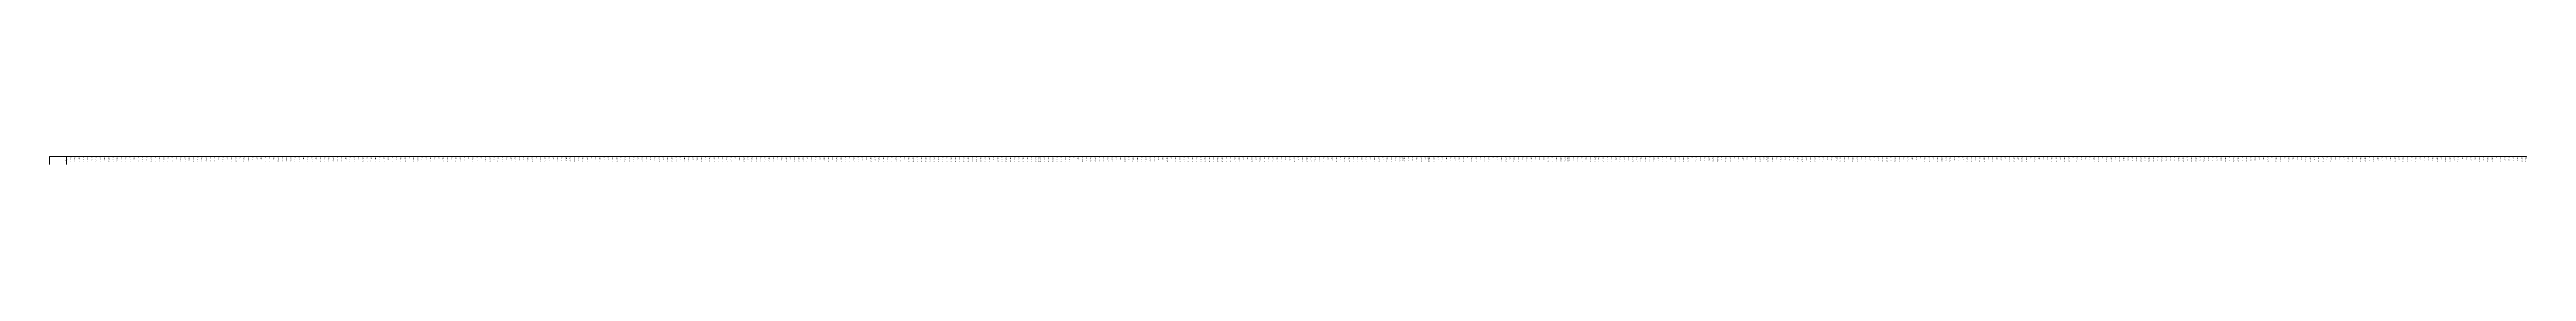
# Model space of a CAD drawing. Header units: metres. Extents: x 478603 to 489313, y 4282657 to 4289463.
# Drawn here: x 483157 to 486083, y 4288763 to 4288772 of the extents above; entities that cross this region are included whole.
import ezdxf

# ---------------------------------------------------------------- set-up
doc = ezdxf.new("R2010")
doc.units = ezdxf.units.M
doc.layers.add('PR_ENK_Z', color=96, linetype='Continuous', lineweight=0)
doc.layers.add('PR_PROFIL', color=153, linetype='Continuous', lineweight=0)
doc.styles.get("Standard").update_dxf_attribs({"font": 'times.ttf'})

msp = doc.modelspace()

# ---------------------------------------------------------------- linework, layer by layer
at = {"layer": 'PR_PROFIL'}
for p, q in [((483157, 4288772.4), (486082.5, 4288772.4)), ((483157, 4288763.3), (483157, 4288772.4)), ((483177, 4288763.3), (483177, 4288772.4)), ((483177, 4288771.9), (483177, 4288772.4)), ((483182, 4288771.9), (483182, 4288772.4)), ((483187, 4288771.9), (483187, 4288772.4)), ((483192, 4288771.9), (483192, 4288772.4)), ((483197, 4288771.9), (483197, 4288772.4)), ((483202, 4288771.9), (483202, 4288772.4)), ((483207, 4288771.9), (483207, 4288772.4)), ((483212, 4288771.9), (483212, 4288772.4)), ((483217, 4288771.9), (483217, 4288772.4)), ((483222, 4288771.9), (483222, 4288772.4)), ((483227, 4288771.9), (483227, 4288772.4)), ((483232, 4288771.9), (483232, 4288772.4)), ((483237, 4288771.9), (483237, 4288772.4)), ((483242, 4288771.9), (483242, 4288772.4)), ((483247, 4288771.9), (483247, 4288772.4)), ((483252, 4288771.9), (483252, 4288772.4)), ((483257, 4288771.9), (483257, 4288772.4)), ((483262, 4288771.9), (483262, 4288772.4)), ((483267, 4288771.9), (483267, 4288772.4)), ((483272, 4288771.9), (483272, 4288772.4)), ((483277, 4288771.9), (483277, 4288772.4)), ((483282, 4288771.9), (483282, 4288772.4)), ((483287, 4288771.9), (483287, 4288772.4)), ((483292, 4288771.9), (483292, 4288772.4)), ((483297, 4288771.9), (483297, 4288772.4)), ((483302, 4288771.9), (483302, 4288772.4)), ((483307, 4288771.9), (483307, 4288772.4)), ((483312, 4288771.9), (483312, 4288772.4)), ((483317, 4288771.9), (483317, 4288772.4)), ((483322, 4288771.9), (483322, 4288772.4)), ((483327, 4288771.9), (483327, 4288772.4)), ((483332, 4288771.9), (483332, 4288772.4)), ((483337, 4288771.9), (483337, 4288772.4)), ((483342, 4288771.9), (483342, 4288772.4)), ((483347, 4288771.9), (483347, 4288772.4)), ((483352, 4288771.9), (483352, 4288772.4)), ((483357, 4288771.9), (483357, 4288772.4)), ((483362, 4288771.9), (483362, 4288772.4)), ((483367, 4288771.9), (483367, 4288772.4)), ((483372, 4288771.9), (483372, 4288772.4)), ((483377, 4288771.9), (483377, 4288772.4)), ((483382, 4288771.9), (483382, 4288772.4)), ((483387, 4288771.9), (483387, 4288772.4)), ((483392, 4288771.9), (483392, 4288772.4)), ((483397, 4288771.9), (483397, 4288772.4)), ((483402, 4288771.9), (483402, 4288772.4)), ((483407, 4288771.9), (483407, 4288772.4)), ((483412, 4288771.9), (483412, 4288772.4)), ((483417, 4288771.9), (483417, 4288772.4)), ((483422, 4288771.9), (483422, 4288772.4)), ((483427, 4288771.9), (483427, 4288772.4)), ((483432, 4288771.9), (483432, 4288772.4)), ((483437, 4288771.9), (483437, 4288772.4)), ((483442, 4288771.9), (483442, 4288772.4)), ((483447, 4288771.9), (483447, 4288772.4)), ((483452, 4288771.9), (483452, 4288772.4)), ((483457, 4288771.9), (483457, 4288772.4)), ((483462, 4288771.9), (483462, 4288772.4)), ((483467, 4288771.9), (483467, 4288772.4)), ((483472, 4288771.9), (483472, 4288772.4)), ((483477, 4288771.9), (483477, 4288772.4)), ((483482, 4288771.9), (483482, 4288772.4)), ((483487, 4288771.9), (483487, 4288772.4)), ((483492, 4288771.9), (483492, 4288772.4)), ((483497, 4288771.9), (483497, 4288772.4)), ((483502, 4288771.9), (483502, 4288772.4)), ((483507, 4288771.9), (483507, 4288772.4)), ((483512, 4288771.9), (483512, 4288772.4)), ((483517, 4288771.9), (483517, 4288772.4)), ((483522, 4288771.9), (483522, 4288772.4)), ((483527, 4288771.9), (483527, 4288772.4)), ((483532, 4288771.9), (483532, 4288772.4)), ((483537, 4288771.9), (483537, 4288772.4)), ((483542, 4288771.9), (483542, 4288772.4)), ((483547, 4288771.9), (483547, 4288772.4)), ((483552, 4288771.9), (483552, 4288772.4)), ((483557, 4288771.9), (483557, 4288772.4)), ((483562, 4288771.9), (483562, 4288772.4)), ((483567, 4288771.9), (483567, 4288772.4)), ((483572, 4288771.9), (483572, 4288772.4)), ((483577, 4288771.9), (483577, 4288772.4)), ((483582, 4288771.9), (483582, 4288772.4)), ((483587, 4288771.9), (483587, 4288772.4)), ((483592, 4288771.9), (483592, 4288772.4)), ((483597, 4288771.9), (483597, 4288772.4)), ((483602, 4288771.9), (483602, 4288772.4)), ((483607, 4288771.9), (483607, 4288772.4)), ((483612, 4288771.9), (483612, 4288772.4)), ((483617, 4288771.9), (483617, 4288772.4)), ((483622, 4288771.9), (483622, 4288772.4)), ((483627, 4288771.9), (483627, 4288772.4)), ((483632, 4288771.9), (483632, 4288772.4)), ((483637, 4288771.9), (483637, 4288772.4)), ((483642, 4288771.9), (483642, 4288772.4)), ((483647, 4288771.9), (483647, 4288772.4)), ((483652, 4288771.9), (483652, 4288772.4)), ((483657, 4288771.9), (483657, 4288772.4)), ((483662, 4288771.9), (483662, 4288772.4)), ((483667, 4288771.9), (483667, 4288772.4)), ((483672, 4288771.9), (483672, 4288772.4)), ((483677, 4288771.9), (483677, 4288772.4)), ((483682, 4288771.9), (483682, 4288772.4)), ((483687, 4288771.9), (483687, 4288772.4)), ((483692, 4288771.9), (483692, 4288772.4)), ((483697, 4288771.9), (483697, 4288772.4)), ((483702, 4288771.9), (483702, 4288772.4)), ((483707, 4288771.9), (483707, 4288772.4)), ((483712, 4288771.9), (483712, 4288772.4)), ((483717, 4288771.9), (483717, 4288772.4)), ((483722, 4288771.9), (483722, 4288772.4)), ((483727, 4288771.9), (483727, 4288772.4)), ((483732, 4288771.9), (483732, 4288772.4)), ((483737, 4288771.9), (483737, 4288772.4)), ((483742, 4288771.9), (483742, 4288772.4)), ((483747, 4288771.9), (483747, 4288772.4)), ((483752, 4288771.9), (483752, 4288772.4)), ((483757, 4288771.9), (483757, 4288772.4)), ((483762, 4288771.9), (483762, 4288772.4)), ((483767, 4288771.9), (483767, 4288772.4)), ((483767.6, 4288771.9), (483767.6, 4288772.4)), ((483772, 4288771.9), (483772, 4288772.4)), ((483777, 4288771.9), (483777, 4288772.4)), ((483782, 4288771.9), (483782, 4288772.4)), ((483787, 4288771.9), (483787, 4288772.4)), ((483792, 4288771.9), (483792, 4288772.4)), ((483797, 4288771.9), (483797, 4288772.4)), ((483802, 4288771.9), (483802, 4288772.4)), ((483807, 4288771.9), (483807, 4288772.4)), ((483812, 4288771.9), (483812, 4288772.4)), ((483817, 4288771.9), (483817, 4288772.4)), ((483822, 4288771.9), (483822, 4288772.4)), ((483827, 4288771.9), (483827, 4288772.4)), ((483832, 4288771.9), (483832, 4288772.4)), ((483837, 4288771.9), (483837, 4288772.4)), ((483842, 4288771.9), (483842, 4288772.4)), ((483847, 4288771.9), (483847, 4288772.4)), ((483852, 4288771.9), (483852, 4288772.4)), ((483857, 4288771.9), (483857, 4288772.4)), ((483862, 4288771.9), (483862, 4288772.4)), ((483867, 4288771.9), (483867, 4288772.4)), ((483872, 4288771.9), (483872, 4288772.4)), ((483877, 4288771.9), (483877, 4288772.4)), ((483882, 4288771.9), (483882, 4288772.4)), ((483887, 4288771.9), (483887, 4288772.4)), ((483892, 4288771.9), (483892, 4288772.4)), ((483897, 4288771.9), (483897, 4288772.4)), ((483902, 4288771.9), (483902, 4288772.4)), ((483907, 4288771.9), (483907, 4288772.4)), ((483912, 4288771.9), (483912, 4288772.4)), ((483917, 4288771.9), (483917, 4288772.4)), ((483922, 4288771.9), (483922, 4288772.4)), ((483927, 4288771.9), (483927, 4288772.4)), ((483932, 4288771.9), (483932, 4288772.4)), ((483937, 4288771.9), (483937, 4288772.4)), ((483942, 4288771.9), (483942, 4288772.4)), ((483947, 4288771.9), (483947, 4288772.4)), ((483952, 4288771.9), (483952, 4288772.4)), ((483957, 4288771.9), (483957, 4288772.4)), ((483962, 4288771.9), (483962, 4288772.4)), ((483967, 4288771.9), (483967, 4288772.4)), ((483972, 4288771.9), (483972, 4288772.4)), ((483977, 4288771.9), (483977, 4288772.4)), ((483982, 4288771.9), (483982, 4288772.4)), ((483987, 4288771.9), (483987, 4288772.4)), ((483992, 4288771.9), (483992, 4288772.4)), ((483997, 4288771.9), (483997, 4288772.4)), ((484002, 4288771.9), (484002, 4288772.4)), ((484007, 4288771.9), (484007, 4288772.4)), ((484012, 4288771.9), (484012, 4288772.4)), ((484017, 4288771.9), (484017, 4288772.4)), ((484022, 4288771.9), (484022, 4288772.4)), ((484027, 4288771.9), (484027, 4288772.4)), ((484032, 4288771.9), (484032, 4288772.4)), ((484037, 4288771.9), (484037, 4288772.4)), ((484042, 4288771.9), (484042, 4288772.4)), ((484047, 4288771.9), (484047, 4288772.4)), ((484052, 4288771.9), (484052, 4288772.4)), ((484057, 4288771.9), (484057, 4288772.4)), ((484062, 4288771.9), (484062, 4288772.4)), ((484067, 4288771.9), (484067, 4288772.4)), ((484072, 4288771.9), (484072, 4288772.4)), ((484077, 4288771.9), (484077, 4288772.4)), ((484082, 4288771.9), (484082, 4288772.4)), ((484087, 4288771.9), (484087, 4288772.4)), ((484092, 4288771.9), (484092, 4288772.4)), ((484097, 4288771.9), (484097, 4288772.4)), ((484102, 4288771.9), (484102, 4288772.4)), ((484107, 4288771.9), (484107, 4288772.4)), ((484112, 4288771.9), (484112, 4288772.4)), ((484117, 4288771.9), (484117, 4288772.4)), ((484122, 4288771.9), (484122, 4288772.4)), ((484127, 4288771.9), (484127, 4288772.4)), ((484132, 4288771.9), (484132, 4288772.4)), ((484137, 4288771.9), (484137, 4288772.4)), ((484142, 4288771.9), (484142, 4288772.4)), ((484147, 4288771.9), (484147, 4288772.4)), ((484152, 4288771.9), (484152, 4288772.4)), ((484157, 4288771.9), (484157, 4288772.4)), ((484162, 4288771.9), (484162, 4288772.4)), ((484167, 4288771.9), (484167, 4288772.4)), ((484172, 4288771.9), (484172, 4288772.4)), ((484177, 4288771.9), (484177, 4288772.4)), ((484182, 4288771.9), (484182, 4288772.4)), ((484187, 4288771.9), (484187, 4288772.4)), ((484192, 4288771.9), (484192, 4288772.4)), ((484197, 4288771.9), (484197, 4288772.4)), ((484202, 4288771.9), (484202, 4288772.4)), ((484207, 4288771.9), (484207, 4288772.4)), ((484212, 4288771.9), (484212, 4288772.4)), ((484217, 4288771.9), (484217, 4288772.4)), ((484222, 4288771.9), (484222, 4288772.4)), ((484227, 4288771.9), (484227, 4288772.4)), ((484232, 4288771.9), (484232, 4288772.4)), ((484237, 4288771.9), (484237, 4288772.4)), ((484242, 4288771.9), (484242, 4288772.4)), ((484247, 4288771.9), (484247, 4288772.4)), ((484252, 4288771.9), (484252, 4288772.4)), ((484257, 4288771.9), (484257, 4288772.4)), ((484262, 4288771.9), (484262, 4288772.4)), ((484267, 4288771.9), (484267, 4288772.4)), ((484272, 4288771.9), (484272, 4288772.4)), ((484277, 4288771.9), (484277, 4288772.4)), ((484282, 4288771.9), (484282, 4288772.4)), ((484287, 4288771.9), (484287, 4288772.4)), ((484292, 4288771.9), (484292, 4288772.4)), ((484297, 4288771.9), (484297, 4288772.4)), ((484302, 4288771.9), (484302, 4288772.4)), ((484307, 4288771.9), (484307, 4288772.4)), ((484312, 4288771.9), (484312, 4288772.4)), ((484317, 4288771.9), (484317, 4288772.4)), ((484322, 4288771.9), (484322, 4288772.4)), ((484325.6, 4288771.9), (484325.6, 4288772.4)), ((484327, 4288771.9), (484327, 4288772.4)), ((484332, 4288771.9), (484332, 4288772.4)), ((484337, 4288771.9), (484337, 4288772.4)), ((484342, 4288771.9), (484342, 4288772.4)), ((484347, 4288771.9), (484347, 4288772.4)), ((484352, 4288771.9), (484352, 4288772.4)), ((484357, 4288771.9), (484357, 4288772.4)), ((484361.9, 4288771.9), (484361.9, 4288772.4)), ((484362, 4288771.9), (484362, 4288772.4)), ((484367, 4288771.9), (484367, 4288772.4)), ((484372, 4288771.9), (484372, 4288772.4)), ((484377, 4288771.9), (484377, 4288772.4)), ((484382, 4288771.9), (484382, 4288772.4)), ((484387, 4288771.9), (484387, 4288772.4)), ((484392, 4288771.9), (484392, 4288772.4)), ((484397, 4288771.9), (484397, 4288772.4)), ((484402, 4288771.9), (484402, 4288772.4)), ((484407, 4288771.9), (484407, 4288772.4)), ((484412, 4288771.9), (484412, 4288772.4)), ((484417, 4288771.9), (484417, 4288772.4)), ((484422, 4288771.9), (484422, 4288772.4)), ((484427, 4288771.9), (484427, 4288772.4)), ((484432, 4288771.9), (484432, 4288772.4)), ((484437, 4288771.9), (484437, 4288772.4)), ((484442, 4288771.9), (484442, 4288772.4)), ((484447, 4288771.9), (484447, 4288772.4)), ((484452, 4288771.9), (484452, 4288772.4)), ((484457, 4288771.9), (484457, 4288772.4)), ((484462, 4288771.9), (484462, 4288772.4)), ((484467, 4288771.9), (484467, 4288772.4)), ((484472, 4288771.9), (484472, 4288772.4)), ((484477, 4288771.9), (484477, 4288772.4)), ((484482, 4288771.9), (484482, 4288772.4)), ((484487, 4288771.9), (484487, 4288772.4)), ((484492, 4288771.9), (484492, 4288772.4)), ((484497, 4288771.9), (484497, 4288772.4)), ((484502, 4288771.9), (484502, 4288772.4)), ((484507, 4288771.9), (484507, 4288772.4)), ((484512, 4288771.9), (484512, 4288772.4)), ((484517, 4288771.9), (484517, 4288772.4)), ((484522, 4288771.9), (484522, 4288772.4)), ((484527, 4288771.9), (484527, 4288772.4)), ((484532, 4288771.9), (484532, 4288772.4)), ((484537, 4288771.9), (484537, 4288772.4)), ((484542, 4288771.9), (484542, 4288772.4)), ((484547, 4288771.9), (484547, 4288772.4)), ((484552, 4288771.9), (484552, 4288772.4)), ((484557, 4288771.9), (484557, 4288772.4)), ((484562, 4288771.9), (484562, 4288772.4)), ((484567, 4288771.9), (484567, 4288772.4)), ((484572, 4288771.9), (484572, 4288772.4)), ((484577, 4288771.9), (484577, 4288772.4)), ((484582, 4288771.9), (484582, 4288772.4)), ((484587, 4288771.9), (484587, 4288772.4)), ((484592, 4288771.9), (484592, 4288772.4)), ((484597, 4288771.9), (484597, 4288772.4)), ((484602, 4288771.9), (484602, 4288772.4)), ((484607, 4288771.9), (484607, 4288772.4)), ((484612, 4288771.9), (484612, 4288772.4)), ((484617, 4288771.9), (484617, 4288772.4)), ((484622, 4288771.9), (484622, 4288772.4)), ((484627, 4288771.9), (484627, 4288772.4)), ((484632, 4288771.9), (484632, 4288772.4)), ((484637, 4288771.9), (484637, 4288772.4)), ((484642, 4288771.9), (484642, 4288772.4)), ((484647, 4288771.9), (484647, 4288772.4)), ((484652, 4288771.9), (484652, 4288772.4)), ((484657, 4288771.9), (484657, 4288772.4)), ((484662, 4288771.9), (484662, 4288772.4)), ((484667, 4288771.9), (484667, 4288772.4)), ((484672, 4288771.9), (484672, 4288772.4)), ((484677, 4288771.9), (484677, 4288772.4)), ((484682, 4288771.9), (484682, 4288772.4)), ((484687, 4288771.9), (484687, 4288772.4)), ((484692, 4288771.9), (484692, 4288772.4)), ((484697, 4288771.9), (484697, 4288772.4)), ((484702, 4288771.9), (484702, 4288772.4)), ((484707, 4288771.9), (484707, 4288772.4)), ((484712, 4288771.9), (484712, 4288772.4)), ((484717, 4288771.9), (484717, 4288772.4)), ((484722, 4288771.9), (484722, 4288772.4)), ((484727, 4288771.9), (484727, 4288772.4)), ((484732, 4288771.9), (484732, 4288772.4)), ((484737, 4288771.9), (484737, 4288772.4)), ((484742, 4288771.9), (484742, 4288772.4)), ((484747, 4288771.9), (484747, 4288772.4)), ((484752, 4288771.9), (484752, 4288772.4)), ((484754.8, 4288771.9), (484754.8, 4288772.4)), ((484757, 4288771.9), (484757, 4288772.4)), ((484762, 4288771.9), (484762, 4288772.4)), ((484767, 4288771.9), (484767, 4288772.4)), ((484772, 4288771.9), (484772, 4288772.4)), ((484777, 4288771.9), (484777, 4288772.4)), ((484782, 4288771.9), (484782, 4288772.4)), ((484785.3, 4288771.9), (484785.3, 4288772.4)), ((484787, 4288771.9), (484787, 4288772.4)), ((484792, 4288771.9), (484792, 4288772.4)), ((484797, 4288771.9), (484797, 4288772.4)), ((484802, 4288771.9), (484802, 4288772.4)), ((484807, 4288771.9), (484807, 4288772.4)), ((484812, 4288771.9), (484812, 4288772.4)), ((484817, 4288771.9), (484817, 4288772.4)), ((484822, 4288771.9), (484822, 4288772.4)), ((484827, 4288771.9), (484827, 4288772.4)), ((484832, 4288771.9), (484832, 4288772.4)), ((484837, 4288771.9), (484837, 4288772.4)), ((484842, 4288771.9), (484842, 4288772.4)), ((484847, 4288771.9), (484847, 4288772.4)), ((484852, 4288771.9), (484852, 4288772.4)), ((484857, 4288771.9), (484857, 4288772.4)), ((484862, 4288771.9), (484862, 4288772.4)), ((484867, 4288771.9), (484867, 4288772.4)), ((484872, 4288771.9), (484872, 4288772.4)), ((484877, 4288771.9), (484877, 4288772.4)), ((484882, 4288771.9), (484882, 4288772.4)), ((484887, 4288771.9), (484887, 4288772.4)), ((484892, 4288771.9), (484892, 4288772.4)), ((484897, 4288771.9), (484897, 4288772.4)), ((484902, 4288771.9), (484902, 4288772.4)), ((484907, 4288771.9), (484907, 4288772.4)), ((484912, 4288771.9), (484912, 4288772.4)), ((484917, 4288771.9), (484917, 4288772.4)), ((484922, 4288771.9), (484922, 4288772.4)), ((484927, 4288771.9), (484927, 4288772.4)), ((484932, 4288771.9), (484932, 4288772.4)), ((484937, 4288771.9), (484937, 4288772.4)), ((484942, 4288771.9), (484942, 4288772.4)), ((484947, 4288771.9), (484947, 4288772.4)), ((484950.4, 4288771.9), (484950.4, 4288772.4)), ((484952, 4288771.9), (484952, 4288772.4)), ((484957, 4288771.9), (484957, 4288772.4)), ((484962, 4288771.9), (484962, 4288772.4)), ((484967, 4288771.9), (484967, 4288772.4)), ((484972, 4288771.9), (484972, 4288772.4)), ((484977, 4288771.9), (484977, 4288772.4)), ((484982, 4288771.9), (484982, 4288772.4)), ((484983.2, 4288771.9), (484983.2, 4288772.4)), ((484987, 4288771.9), (484987, 4288772.4)), ((484992, 4288771.9), (484992, 4288772.4)), ((484997, 4288771.9), (484997, 4288772.4)), ((485002, 4288771.9), (485002, 4288772.4)), ((485007, 4288771.9), (485007, 4288772.4)), ((485012, 4288771.9), (485012, 4288772.4)), ((485017, 4288771.9), (485017, 4288772.4)), ((485022, 4288771.9), (485022, 4288772.4)), ((485027, 4288771.9), (485027, 4288772.4)), ((485032, 4288771.9), (485032, 4288772.4)), ((485037, 4288771.9), (485037, 4288772.4)), ((485042, 4288771.9), (485042, 4288772.4)), ((485047, 4288771.9), (485047, 4288772.4)), ((485052, 4288771.9), (485052, 4288772.4)), ((485057, 4288771.9), (485057, 4288772.4)), ((485062, 4288771.9), (485062, 4288772.4)), ((485067, 4288771.9), (485067, 4288772.4)), ((485072, 4288771.9), (485072, 4288772.4)), ((485077, 4288771.9), (485077, 4288772.4)), ((485082, 4288771.9), (485082, 4288772.4)), ((485087, 4288771.9), (485087, 4288772.4)), ((485092, 4288771.9), (485092, 4288772.4)), ((485097, 4288771.9), (485097, 4288772.4)), ((485102, 4288771.9), (485102, 4288772.4)), ((485107, 4288771.9), (485107, 4288772.4)), ((485112, 4288771.9), (485112, 4288772.4)), ((485117, 4288771.9), (485117, 4288772.4)), ((485122, 4288771.9), (485122, 4288772.4)), ((485127, 4288771.9), (485127, 4288772.4)), ((485127.7, 4288771.9), (485127.7, 4288772.4)), ((485132, 4288771.9), (485132, 4288772.4)), ((485137, 4288771.9), (485137, 4288772.4)), ((485142, 4288771.9), (485142, 4288772.4)), ((485147, 4288771.9), (485147, 4288772.4)), ((485152, 4288771.9), (485152, 4288772.4)), ((485157, 4288771.9), (485157, 4288772.4)), ((485162, 4288771.9), (485162, 4288772.4)), ((485167, 4288771.9), (485167, 4288772.4)), ((485172, 4288771.9), (485172, 4288772.4)), ((485177, 4288771.9), (485177, 4288772.4)), ((485182, 4288771.9), (485182, 4288772.4)), ((485185.2, 4288771.9), (485185.2, 4288772.4)), ((485187, 4288771.9), (485187, 4288772.4)), ((485192, 4288771.9), (485192, 4288772.4)), ((485197, 4288771.9), (485197, 4288772.4)), ((485202, 4288771.9), (485202, 4288772.4)), ((485207, 4288771.9), (485207, 4288772.4)), ((485212, 4288771.9), (485212, 4288772.4)), ((485217, 4288771.9), (485217, 4288772.4)), ((485222, 4288771.9), (485222, 4288772.4)), ((485227, 4288771.9), (485227, 4288772.4)), ((485232, 4288771.9), (485232, 4288772.4)), ((485237, 4288771.9), (485237, 4288772.4)), ((485242, 4288771.9), (485242, 4288772.4)), ((485247, 4288771.9), (485247, 4288772.4)), ((485252, 4288771.9), (485252, 4288772.4)), ((485257, 4288771.9), (485257, 4288772.4)), ((485262, 4288771.9), (485262, 4288772.4)), ((485267, 4288771.9), (485267, 4288772.4)), ((485268.3, 4288771.9), (485268.3, 4288772.4)), ((485272, 4288771.9), (485272, 4288772.4)), ((485277, 4288771.9), (485277, 4288772.4)), ((485282, 4288771.9), (485282, 4288772.4)), ((485287, 4288771.9), (485287, 4288772.4)), ((485292, 4288771.9), (485292, 4288772.4)), ((485297, 4288771.9), (485297, 4288772.4)), ((485302, 4288771.9), (485302, 4288772.4)), ((485307, 4288771.9), (485307, 4288772.4)), ((485312, 4288771.9), (485312, 4288772.4)), ((485317, 4288771.9), (485317, 4288772.4)), ((485322, 4288771.9), (485322, 4288772.4)), ((485327, 4288771.9), (485327, 4288772.4)), ((485332, 4288771.9), (485332, 4288772.4)), ((485337, 4288771.9), (485337, 4288772.4)), ((485342, 4288771.9), (485342, 4288772.4)), ((485347, 4288771.9), (485347, 4288772.4)), ((485352, 4288771.9), (485352, 4288772.4)), ((485357, 4288771.9), (485357, 4288772.4)), ((485362, 4288771.9), (485362, 4288772.4)), ((485367, 4288771.9), (485367, 4288772.4)), ((485372, 4288771.9), (485372, 4288772.4)), ((485377, 4288771.9), (485377, 4288772.4)), ((485382, 4288771.9), (485382, 4288772.4)), ((485387, 4288771.9), (485387, 4288772.4)), ((485392, 4288771.9), (485392, 4288772.4)), ((485397, 4288771.9), (485397, 4288772.4)), ((485402, 4288771.9), (485402, 4288772.4)), ((485407, 4288771.9), (485407, 4288772.4)), ((485412, 4288771.9), (485412, 4288772.4)), ((485417, 4288771.9), (485417, 4288772.4)), ((485422, 4288771.9), (485422, 4288772.4)), ((485427, 4288771.9), (485427, 4288772.4)), ((485432, 4288771.9), (485432, 4288772.4)), ((485437, 4288771.9), (485437, 4288772.4)), ((485442, 4288771.9), (485442, 4288772.4)), ((485447, 4288771.9), (485447, 4288772.4)), ((485452, 4288771.9), (485452, 4288772.4)), ((485457, 4288771.9), (485457, 4288772.4)), ((485462, 4288771.9), (485462, 4288772.4)), ((485467, 4288771.9), (485467, 4288772.4)), ((485472, 4288771.9), (485472, 4288772.4)), ((485477, 4288771.9), (485477, 4288772.4)), ((485482, 4288771.9), (485482, 4288772.4)), ((485487, 4288771.9), (485487, 4288772.4)), ((485492, 4288771.9), (485492, 4288772.4)), ((485497, 4288771.9), (485497, 4288772.4)), ((485502, 4288771.9), (485502, 4288772.4)), ((485507, 4288771.9), (485507, 4288772.4)), ((485512, 4288771.9), (485512, 4288772.4)), ((485517, 4288771.9), (485517, 4288772.4)), ((485522, 4288771.9), (485522, 4288772.4)), ((485527, 4288771.9), (485527, 4288772.4)), ((485532, 4288771.9), (485532, 4288772.4)), ((485537, 4288771.9), (485537, 4288772.4)), ((485542, 4288771.9), (485542, 4288772.4)), ((485547, 4288771.9), (485547, 4288772.4)), ((485552, 4288771.9), (485552, 4288772.4)), ((485557, 4288771.9), (485557, 4288772.4)), ((485562, 4288771.9), (485562, 4288772.4)), ((485567, 4288771.9), (485567, 4288772.4)), ((485572, 4288771.9), (485572, 4288772.4)), ((485577, 4288771.9), (485577, 4288772.4)), ((485582, 4288771.9), (485582, 4288772.4)), ((485587, 4288771.9), (485587, 4288772.4)), ((485592, 4288771.9), (485592, 4288772.4)), ((485597, 4288771.9), (485597, 4288772.4)), ((485602, 4288771.9), (485602, 4288772.4)), ((485607, 4288771.9), (485607, 4288772.4)), ((485612, 4288771.9), (485612, 4288772.4)), ((485617, 4288771.9), (485617, 4288772.4)), ((485617.4, 4288771.9), (485617.4, 4288772.4)), ((485622, 4288771.9), (485622, 4288772.4)), ((485627, 4288771.9), (485627, 4288772.4)), ((485632, 4288771.9), (485632, 4288772.4)), ((485637, 4288771.9), (485637, 4288772.4)), ((485642, 4288771.9), (485642, 4288772.4)), ((485647, 4288771.9), (485647, 4288772.4)), ((485652, 4288771.9), (485652, 4288772.4)), ((485657, 4288771.9), (485657, 4288772.4)), ((485662, 4288771.9), (485662, 4288772.4)), ((485667, 4288771.9), (485667, 4288772.4)), ((485672, 4288771.9), (485672, 4288772.4)), ((485677, 4288771.9), (485677, 4288772.4)), ((485682, 4288771.9), (485682, 4288772.4)), ((485687, 4288771.9), (485687, 4288772.4)), ((485692, 4288771.9), (485692, 4288772.4)), ((485697, 4288771.9), (485697, 4288772.4)), ((485702, 4288771.9), (485702, 4288772.4)), ((485707, 4288771.9), (485707, 4288772.4)), ((485712, 4288771.9), (485712, 4288772.4)), ((485717, 4288771.9), (485717, 4288772.4)), ((485722, 4288771.9), (485722, 4288772.4)), ((485727, 4288771.9), (485727, 4288772.4)), ((485732, 4288771.9), (485732, 4288772.4)), ((485737, 4288771.9), (485737, 4288772.4)), ((485742, 4288771.9), (485742, 4288772.4)), ((485747, 4288771.9), (485747, 4288772.4)), ((485752, 4288771.9), (485752, 4288772.4)), ((485757, 4288771.9), (485757, 4288772.4)), ((485762, 4288771.9), (485762, 4288772.4)), ((485767, 4288771.9), (485767, 4288772.4)), ((485772, 4288771.9), (485772, 4288772.4)), ((485777, 4288771.9), (485777, 4288772.4)), ((485782, 4288771.9), (485782, 4288772.4)), ((485787, 4288771.9), (485787, 4288772.4)), ((485792, 4288771.9), (485792, 4288772.4)), ((485797, 4288771.9), (485797, 4288772.4)), ((485802, 4288771.9), (485802, 4288772.4)), ((485807, 4288771.9), (485807, 4288772.4)), ((485812, 4288771.9), (485812, 4288772.4)), ((485817, 4288771.9), (485817, 4288772.4)), ((485822, 4288771.9), (485822, 4288772.4)), ((485827, 4288771.9), (485827, 4288772.4)), ((485832, 4288771.9), (485832, 4288772.4)), ((485837, 4288771.9), (485837, 4288772.4)), ((485842, 4288771.9), (485842, 4288772.4)), ((485847, 4288771.9), (485847, 4288772.4)), ((485852, 4288771.9), (485852, 4288772.4)), ((485857, 4288771.9), (485857, 4288772.4)), ((485862, 4288771.9), (485862, 4288772.4)), ((485867, 4288771.9), (485867, 4288772.4)), ((485872, 4288771.9), (485872, 4288772.4)), ((485877, 4288771.9), (485877, 4288772.4)), ((485882, 4288771.9), (485882, 4288772.4)), ((485887, 4288771.9), (485887, 4288772.4)), ((485892, 4288771.9), (485892, 4288772.4)), ((485897, 4288771.9), (485897, 4288772.4)), ((485902, 4288771.9), (485902, 4288772.4)), ((485907, 4288771.9), (485907, 4288772.4)), ((485912, 4288771.9), (485912, 4288772.4)), ((485917, 4288771.9), (485917, 4288772.4)), ((485922, 4288771.9), (485922, 4288772.4)), ((485927, 4288771.9), (485927, 4288772.4)), ((485932, 4288771.9), (485932, 4288772.4)), ((485937, 4288771.9), (485937, 4288772.4)), ((485942, 4288771.9), (485942, 4288772.4)), ((485947, 4288771.9), (485947, 4288772.4)), ((485952, 4288771.9), (485952, 4288772.4)), ((485957, 4288771.9), (485957, 4288772.4)), ((485962, 4288771.9), (485962, 4288772.4)), ((485967, 4288771.9), (485967, 4288772.4)), ((485972, 4288771.9), (485972, 4288772.4)), ((485977, 4288771.9), (485977, 4288772.4)), ((485982, 4288771.9), (485982, 4288772.4)), ((485987, 4288771.9), (485987, 4288772.4)), ((485992, 4288771.9), (485992, 4288772.4)), ((485997, 4288771.9), (485997, 4288772.4)), ((486002, 4288771.9), (486002, 4288772.4)), ((486007, 4288771.9), (486007, 4288772.4)), ((486012, 4288771.9), (486012, 4288772.4)), ((486017, 4288771.9), (486017, 4288772.4)), ((486022, 4288771.9), (486022, 4288772.4)), ((486027, 4288771.9), (486027, 4288772.4)), ((486032, 4288771.9), (486032, 4288772.4)), ((486037, 4288771.9), (486037, 4288772.4)), ((486042, 4288771.9), (486042, 4288772.4)), ((486047, 4288771.9), (486047, 4288772.4)), ((486052, 4288771.9), (486052, 4288772.4)), ((486057, 4288771.9), (486057, 4288772.4)), ((486062, 4288771.9), (486062, 4288772.4)), ((486067, 4288771.9), (486067, 4288772.4)), ((486072, 4288771.9), (486072, 4288772.4)), ((486077, 4288771.9), (486077, 4288772.4)), ((486082, 4288771.9), (486082, 4288772.4)), ((486082.5, 4288771.9), (486082.5, 4288772.4))]:
    msp.add_line(p, q, dxfattribs=at)

# ---------------------------------------------------------------- texts
at = {"layer": 'PR_ENK_Z'}
msp.add_text('Z', height=1, dxfattribs=at).set_placement((483175.7, 4288767.3))
for s, p in [('948.429', (483178.2, 4288765.9)), ('948.841', (483182.5, 4288765.9)), ('948.762', (483187.5, 4288765.9)), ('948.583', (483192.5, 4288765.9)), ('948.405', (483197.5, 4288765.9)), ('948.442', (483202.5, 4288765.9)), ('948.211', (483207.5, 4288765.9)), ('947.931', (483212.5, 4288765.9)), ('947.668', (483217.5, 4288765.9)), ('947.552', (483222.5, 4288765.9)), ('947.394', (483227.5, 4288765.9)), ('947.127', (483232.5, 4288765.9)), ('946.888', (483237.5, 4288765.9)), ('946.787', (483242.5, 4288765.9)), ('946.666', (483247.5, 4288765.9)), ('946.581', (483252.5, 4288765.9)), ('946.495', (483257.5, 4288765.9)), ('946.372', (483262.5, 4288765.9)), ('946.181', (483267.5, 4288765.9)), ('946.011', (483272.5, 4288765.9)), ('945.837', (483277.5, 4288765.9)), ('945.627', (483282.5, 4288765.9)), ('945.403', (483287.5, 4288765.9)), ('945.114', (483292.5, 4288765.9)), ('944.820', (483297.5, 4288765.9)), ('944.625', (483302.5, 4288765.9)), ('944.414', (483307.5, 4288765.9)), ('944.166', (483312.5, 4288765.9)), ('943.888', (483317.5, 4288765.9)), ('943.554', (483322.5, 4288765.9)), ('943.216', (483327.5, 4288765.9)), ('942.801', (483332.5, 4288765.9)), ('942.372', (483337.5, 4288765.9)), ('941.906', (483342.5, 4288765.9)), ('941.538', (483347.5, 4288765.9)), ('941.059', (483352.5, 4288765.9)), ('940.716', (483357.5, 4288765.9)), ('940.192', (483362.5, 4288765.9)), ('939.686', (483367.5, 4288765.9)), ('939.494', (483372.5, 4288765.9)), ('939.417', (483377.5, 4288765.9)), ('939.359', (483382.5, 4288765.9)), ('939.297', (483387.5, 4288765.9)), ('939.296', (483392.5, 4288765.9)), ('939.503', (483397.5, 4288765.9)), ('939.784', (483402.5, 4288765.9)), ('940.072', (483407.5, 4288765.9)), ('940.452', (483412.5, 4288765.9)), ('940.620', (483417.5, 4288765.9)), ('940.825', (483422.5, 4288765.9)), ('941.021', (483427.5, 4288765.9)), ('941.068', (483432.5, 4288765.9)), ('941.109', (483437.5, 4288765.9)), ('941.014', (483442.5, 4288765.9)), ('940.957', (483447.5, 4288765.9)), ('940.962', (483452.5, 4288765.9)), ('940.942', (483457.5, 4288765.9)), ('940.907', (483462.5, 4288765.9)), ('940.872', (483467.5, 4288765.9)), ('940.847', (483472.5, 4288765.9)), ('940.841', (483477.5, 4288765.9)), ('940.820', (483482.5, 4288765.9)), ('940.909', (483487.5, 4288765.9)), ('941.025', (483492.5, 4288765.9)), ('941.131', (483497.5, 4288765.9)), ('941.066', (483502.5, 4288765.9)), ('940.943', (483507.5, 4288765.9)), ('940.923', (483512.5, 4288765.9)), ('940.983', (483517.5, 4288765.9)), ('940.910', (483522.5, 4288765.9)), ('940.783', (483527.5, 4288765.9)), ('940.628', (483532.5, 4288765.9)), ('940.444', (483537.5, 4288765.9)), ('940.342', (483542.5, 4288765.9)), ('940.297', (483547.5, 4288765.9)), ('940.274', (483552.5, 4288765.9)), ('940.165', (483557.5, 4288765.9)), ('940.012', (483562.5, 4288765.9)), ('939.893', (483567.5, 4288765.9)), ('939.774', (483572.5, 4288765.9)), ('939.653', (483577.5, 4288765.9)), ('939.523', (483582.5, 4288765.9)), ('939.368', (483587.5, 4288765.9)), ('939.114', (483592.5, 4288765.9)), ('938.933', (483597.5, 4288765.9)), ('938.805', (483602.5, 4288765.9)), ('938.644', (483607.5, 4288765.9)), ('938.506', (483612.5, 4288765.9)), ('938.338', (483617.5, 4288765.9)), ('938.243', (483622.5, 4288765.9)), ('937.947', (483627.5, 4288765.9)), ('937.645', (483632.5, 4288765.9)), ('937.440', (483637.5, 4288765.9)), ('937.254', (483642.5, 4288765.9)), ('937.063', (483647.5, 4288765.9)), ('936.876', (483652.5, 4288765.9)), ('936.700', (483657.5, 4288765.9)), ('936.512', (483662.5, 4288765.9)), ('936.322', (483667.5, 4288765.9)), ('936.161', (483672.5, 4288765.9)), ('935.916', (483677.5, 4288765.9)), ('935.602', (483682.5, 4288765.9)), ('935.414', (483687.5, 4288765.9)), ('935.211', (483692.5, 4288765.9)), ('934.886', (483697.5, 4288765.9)), ('934.644', (483702.5, 4288765.9)), ('934.387', (483707.5, 4288765.9)), ('934.190', (483712.5, 4288765.9)), ('933.999', (483717.5, 4288765.9)), ('933.735', (483722.5, 4288765.9)), ('933.500', (483727.5, 4288765.9)), ('933.239', (483732.5, 4288765.9)), ('933.005', (483737.5, 4288765.9)), ('932.884', (483742.5, 4288765.9)), ('932.616', (483747.5, 4288765.9)), ('932.343', (483752.5, 4288765.9)), ('932.097', (483757.5, 4288765.9)), ('931.820', (483762.5, 4288765.9)), ('931.564', (483767.5, 4288765.9)), ('931.544', (483768.1, 4288765.9)), ('931.403', (483772.5, 4288765.9)), ('931.230', (483777.5, 4288765.9)), ('931.098', (483782.5, 4288765.9)), ('930.974', (483787.5, 4288765.9)), ('930.925', (483792.5, 4288765.9)), ('930.829', (483797.5, 4288765.9)), ('930.758', (483802.5, 4288765.9)), ('930.693', (483807.5, 4288765.9)), ('930.603', (483812.5, 4288765.9)), ('930.423', (483817.5, 4288765.9)), ('930.205', (483822.5, 4288765.9)), ('930.028', (483827.5, 4288765.9)), ('929.917', (483832.5, 4288765.9)), ('929.651', (483837.5, 4288765.9)), ('929.370', (483842.5, 4288765.9)), ('929.081', (483847.5, 4288765.9)), ('928.794', (483852.5, 4288765.9)), ('928.508', (483857.5, 4288765.9)), ('928.274', (483862.5, 4288765.9)), ('928.107', (483867.5, 4288765.9)), ('927.921', (483872.5, 4288765.9)), ('927.709', (483877.5, 4288765.9)), ('927.442', (483882.5, 4288765.9)), ('927.380', (483887.5, 4288765.9)), ('927.346', (483892.5, 4288765.9)), ('927.421', (483897.5, 4288765.9)), ('927.301', (483902.5, 4288765.9)), ('927.242', (483907.5, 4288765.9)), ('927.198', (483912.5, 4288765.9)), ('927.180', (483917.5, 4288765.9)), ('927.164', (483922.5, 4288765.9)), ('927.113', (483927.5, 4288765.9)), ('926.917', (483932.5, 4288765.9)), ('926.772', (483937.5, 4288765.9)), ('926.754', (483942.5, 4288765.9)), ('926.738', (483947.5, 4288765.9)), ('926.730', (483952.5, 4288765.9)), ('926.767', (483957.5, 4288765.9)), ('926.922', (483962.5, 4288765.9)), ('927.019', (483967.5, 4288765.9)), ('927.093', (483972.5, 4288765.9)), ('927.125', (483977.5, 4288765.9)), ('927.179', (483982.5, 4288765.9)), ('927.257', (483987.5, 4288765.9)), ('927.288', (483992.5, 4288765.9)), ('927.298', (483997.5, 4288765.9)), ('927.359', (484002.5, 4288765.9)), ('927.372', (484007.5, 4288765.9)), ('927.348', (484012.5, 4288765.9)), ('927.362', (484017.5, 4288765.9)), ('927.304', (484022.5, 4288765.9)), ('927.246', (484027.5, 4288765.9)), ('927.286', (484032.5, 4288765.9)), ('927.295', (484037.5, 4288765.9)), ('927.213', (484042.5, 4288765.9)), ('927.146', (484047.5, 4288765.9)), ('927.078', (484052.5, 4288765.9)), ('927.007', (484057.5, 4288765.9)), ('926.962', (484062.5, 4288765.9)), ('926.894', (484067.5, 4288765.9)), ('926.759', (484072.5, 4288765.9)), ('926.613', (484077.5, 4288765.9)), ('926.449', (484082.5, 4288765.9)), ('926.286', (484087.5, 4288765.9)), ('926.113', (484092.5, 4288765.9)), ('925.933', (484097.5, 4288765.9)), ('925.727', (484102.5, 4288765.9)), ('925.504', (484107.5, 4288765.9)), ('925.251', (484112.5, 4288765.9)), ('924.999', (484117.5, 4288765.9)), ('924.760', (484122.5, 4288765.9)), ('924.544', (484127.5, 4288765.9)), ('924.185', (484132.5, 4288765.9)), ('923.792', (484137.5, 4288765.9)), ('923.352', (484142.5, 4288765.9)), ('922.886', (484147.5, 4288765.9)), ('922.511', (484152.5, 4288765.9)), ('922.187', (484157.5, 4288765.9)), ('921.571', (484162.5, 4288765.9)), ('920.388', (484167.5, 4288765.9)), ('919.783', (484172.5, 4288765.9)), ('919.333', (484177.5, 4288765.9)), ('918.812', (484182.5, 4288765.9)), ('918.273', (484187.5, 4288765.9)), ('917.724', (484192.5, 4288765.9)), ('917.178', (484197.5, 4288765.9)), ('916.654', (484202.5, 4288765.9)), ('916.131', (484207.5, 4288765.9)), ('915.593', (484212.5, 4288765.9)), ('915.059', (484217.5, 4288765.9)), ('914.546', (484222.5, 4288765.9)), ('914.033', (484227.5, 4288765.9)), ('913.474', (484232.5, 4288765.9)), ('912.915', (484237.5, 4288765.9)), ('912.383', (484242.5, 4288765.9)), ('911.941', (484247.5, 4288765.9)), ('911.491', (484252.5, 4288765.9)), ('911.047', (484257.5, 4288765.9)), ('910.541', (484262.5, 4288765.9)), ('910.144', (484267.5, 4288765.9)), ('909.761', (484272.5, 4288765.9)), ('909.746', (484277.5, 4288765.9)), ('910.201', (484282.5, 4288765.9)), ('910.893', (484287.5, 4288765.9)), ('911.749', (484292.5, 4288765.9)), ('912.706', (484297.5, 4288765.9)), ('913.565', (484302.5, 4288765.9)), ('914.475', (484307.5, 4288765.9)), ('915.444', (484312.5, 4288765.9)), ('916.302', (484317.5, 4288765.9)), ('916.951', (484322.5, 4288765.9)), ('917.218', (484326.1, 4288765.9)), ('917.331', (484327.5, 4288765.9)), ('918.178', (484332.5, 4288765.9)), ('918.722', (484337.5, 4288765.9)), ('919.158', (484342.5, 4288765.9)), ('919.605', (484347.5, 4288765.9)), ('919.911', (484352.5, 4288765.9)), ('920.188', (484357.5, 4288765.9)), ('920.405', (484362.4, 4288765.9)), ('920.413', (484362.5, 4288765.9)), ('920.631', (484367.5, 4288765.9)), ('920.872', (484372.5, 4288765.9)), ('921.091', (484377.5, 4288765.9)), ('921.274', (484382.5, 4288765.9)), ('921.406', (484387.5, 4288765.9)), ('921.536', (484392.5, 4288765.9)), ('921.691', (484397.5, 4288765.9)), ('921.865', (484402.5, 4288765.9)), ('922.008', (484407.5, 4288765.9)), ('922.108', (484412.5, 4288765.9)), ('922.089', (484417.5, 4288765.9)), ('922.097', (484422.5, 4288765.9)), ('922.127', (484427.5, 4288765.9)), ('922.195', (484432.5, 4288765.9)), ('922.188', (484437.5, 4288765.9)), ('922.133', (484442.5, 4288765.9)), ('922.117', (484447.5, 4288765.9)), ('922.158', (484452.5, 4288765.9)), ('921.991', (484457.5, 4288765.9)), ('921.889', (484462.5, 4288765.9)), ('922.100', (484467.5, 4288765.9)), ('922.173', (484472.5, 4288765.9)), ('921.542', (484477.5, 4288765.9)), ('920.776', (484482.5, 4288765.9)), ('920.459', (484487.5, 4288765.9)), ('920.114', (484492.5, 4288765.9)), ('920.002', (484497.5, 4288765.9)), ('919.879', (484502.5, 4288765.9)), ('919.463', (484507.5, 4288765.9)), ('919.268', (484512.5, 4288765.9)), ('919.105', (484517.5, 4288765.9)), ('918.523', (484522.5, 4288765.9)), ('917.745', (484527.5, 4288765.9)), ('916.504', (484532.5, 4288765.9)), ('916.063', (484537.5, 4288765.9)), ('914.952', (484542.5, 4288765.9)), ('916.738', (484547.5, 4288765.9)), ('918.424', (484552.5, 4288765.9)), ('920.365', (484557.5, 4288765.9)), ('922.144', (484562.5, 4288765.9)), ('923.845', (484567.5, 4288765.9)), ('924.984', (484572.5, 4288765.9)), ('925.180', (484577.5, 4288765.9)), ('925.490', (484582.5, 4288765.9)), ('925.700', (484587.5, 4288765.9)), ('925.874', (484592.5, 4288765.9)), ('926.064', (484597.5, 4288765.9)), ('926.283', (484602.5, 4288765.9)), ('926.469', (484607.5, 4288765.9)), ('926.696', (484612.5, 4288765.9)), ('926.900', (484617.5, 4288765.9)), ('927.131', (484622.5, 4288765.9)), ('927.310', (484627.5, 4288765.9)), ('927.491', (484632.5, 4288765.9)), ('927.657', (484637.5, 4288765.9)), ('927.799', (484642.5, 4288765.9)), ('927.959', (484647.5, 4288765.9)), ('928.129', (484652.5, 4288765.9)), ('928.331', (484657.5, 4288765.9)), ('928.556', (484662.5, 4288765.9)), ('928.704', (484667.5, 4288765.9)), ('928.853', (484672.5, 4288765.9)), ('928.982', (484677.5, 4288765.9)), ('929.095', (484682.5, 4288765.9)), ('929.276', (484687.5, 4288765.9)), ('929.482', (484692.5, 4288765.9)), ('929.643', (484697.5, 4288765.9)), ('929.757', (484702.5, 4288765.9)), ('929.726', (484707.5, 4288765.9)), ('929.909', (484712.5, 4288765.9)), ('930.045', (484717.5, 4288765.9)), ('930.193', (484722.5, 4288765.9)), ('930.330', (484727.5, 4288765.9)), ('930.581', (484732.5, 4288765.9)), ('930.842', (484737.5, 4288765.9)), ('930.927', (484742.5, 4288765.9)), ('931.047', (484747.5, 4288765.9)), ('931.290', (484752.5, 4288765.9)), ('931.396', (484755.3, 4288765.9)), ('931.442', (484757.5, 4288765.9)), ('931.736', (484762.5, 4288765.9)), ('931.902', (484767.5, 4288765.9)), ('932.374', (484772.5, 4288765.9)), ('932.535', (484777.5, 4288765.9)), ('932.790', (484782.5, 4288765.9)), ('932.928', (484785.8, 4288765.9)), ('932.947', (484787.5, 4288765.9)), ('933.219', (484792.5, 4288765.9)), ('933.561', (484797.5, 4288765.9)), ('933.915', (484802.5, 4288765.9)), ('934.059', (484807.5, 4288765.9)), ('934.278', (484812.5, 4288765.9)), ('934.649', (484817.5, 4288765.9)), ('934.786', (484822.5, 4288765.9)), ('934.889', (484827.5, 4288765.9)), ('935.227', (484832.5, 4288765.9)), ('935.522', (484837.5, 4288765.9)), ('935.664', (484842.5, 4288765.9)), ('935.869', (484847.5, 4288765.9)), ('936.082', (484852.5, 4288765.9)), ('936.287', (484857.5, 4288765.9)), ('936.551', (484862.5, 4288765.9)), ('936.825', (484867.5, 4288765.9)), ('937.180', (484872.5, 4288765.9)), ('937.595', (484877.5, 4288765.9)), ('937.914', (484882.5, 4288765.9)), ('938.065', (484887.5, 4288765.9)), ('938.276', (484892.5, 4288765.9)), ('938.586', (484897.5, 4288765.9)), ('938.947', (484902.5, 4288765.9)), ('939.345', (484907.5, 4288765.9)), ('939.590', (484912.5, 4288765.9)), ('939.804', (484917.5, 4288765.9)), ('940.115', (484922.5, 4288765.9)), ('940.479', (484927.5, 4288765.9)), ('940.721', (484932.5, 4288765.9)), ('940.889', (484937.5, 4288765.9)), ('941.139', (484942.5, 4288765.9)), ('941.441', (484947.5, 4288765.9)), ('941.747', (484950.9, 4288765.9)), ('941.860', (484952.5, 4288765.9)), ('942.086', (484957.5, 4288765.9)), ('942.341', (484962.5, 4288765.9)), ('942.632', (484967.5, 4288765.9)), ('942.904', (484972.5, 4288765.9)), ('943.365', (484977.5, 4288765.9)), ('943.795', (484982.5, 4288765.9)), ('943.894', (484983.7, 4288765.9)), ('944.207', (484987.5, 4288765.9)), ('944.618', (484992.5, 4288765.9)), ('944.791', (484997.5, 4288765.9)), ('944.928', (485002.5, 4288765.9)), ('945.195', (485007.5, 4288765.9)), ('945.487', (485012.5, 4288765.9)), ('945.968', (485017.5, 4288765.9)), ('946.381', (485022.5, 4288765.9)), ('946.707', (485027.5, 4288765.9)), ('946.999', (485032.5, 4288765.9)), ('947.223', (485037.5, 4288765.9)), ('947.428', (485042.5, 4288765.9)), ('947.763', (485047.5, 4288765.9)), ('948.144', (485052.5, 4288765.9)), ('948.546', (485057.5, 4288765.9)), ('948.912', (485062.5, 4288765.9)), ('949.219', (485067.5, 4288765.9)), ('949.353', (485072.5, 4288765.9)), ('949.530', (485077.5, 4288765.9)), ('949.833', (485082.5, 4288765.9)), ('950.168', (485087.5, 4288765.9)), ('950.489', (485092.5, 4288765.9)), ('950.773', (485097.5, 4288765.9)), ('950.911', (485102.5, 4288765.9)), ('951.036', (485107.5, 4288765.9)), ('951.218', (485112.5, 4288765.9)), ('951.404', (485117.5, 4288765.9)), ('951.607', (485122.5, 4288765.9)), ('951.796', (485127.5, 4288765.9)), ('951.821', (485128.2, 4288765.9)), ('952.007', (485132.5, 4288765.9)), ('952.213', (485137.5, 4288765.9)), ('952.356', (485142.5, 4288765.9)), ('952.529', (485147.5, 4288765.9)), ('952.763', (485152.5, 4288765.9)), ('952.993', (485157.5, 4288765.9)), ('953.126', (485162.5, 4288765.9)), ('953.255', (485167.5, 4288765.9)), ('953.398', (485172.5, 4288765.9)), ('953.599', (485177.5, 4288765.9)), ('953.796', (485182.5, 4288765.9)), ('953.905', (485185.7, 4288765.9)), ('953.928', (485187.5, 4288765.9)), ('953.994', (485192.5, 4288765.9)), ('954.043', (485197.5, 4288765.9)), ('954.105', (485202.5, 4288765.9)), ('954.176', (485207.5, 4288765.9)), ('954.195', (485212.5, 4288765.9)), ('954.259', (485217.5, 4288765.9)), ('954.258', (485222.5, 4288765.9)), ('954.191', (485227.5, 4288765.9)), ('954.194', (485232.5, 4288765.9)), ('954.294', (485237.5, 4288765.9)), ('954.306', (485242.5, 4288765.9)), ('954.261', (485247.5, 4288765.9)), ('954.252', (485252.5, 4288765.9)), ('954.268', (485257.5, 4288765.9)), ('954.169', (485262.5, 4288765.9)), ('954.071', (485267.5, 4288765.9)), ('954.046', (485268.8, 4288765.9)), ('953.914', (485272.5, 4288765.9)), ('953.729', (485277.5, 4288765.9)), ('953.545', (485282.5, 4288765.9)), ('953.299', (485287.5, 4288765.9)), ('953.057', (485292.5, 4288765.9)), ('952.910', (485297.5, 4288765.9)), ('952.497', (485302.5, 4288765.9)), ('952.216', (485307.5, 4288765.9)), ('952.013', (485312.5, 4288765.9)), ('951.798', (485317.5, 4288765.9)), ('951.614', (485322.5, 4288765.9)), ('951.449', (485327.5, 4288765.9)), ('951.277', (485332.5, 4288765.9)), ('951.019', (485337.5, 4288765.9)), ('950.768', (485342.5, 4288765.9)), ('950.566', (485347.5, 4288765.9)), ('950.259', (485352.5, 4288765.9)), ('950.099', (485357.5, 4288765.9)), ('950.109', (485362.5, 4288765.9)), ('950.223', (485367.5, 4288765.9)), ('950.408', (485372.5, 4288765.9)), ('950.571', (485377.5, 4288765.9)), ('950.642', (485382.5, 4288765.9)), ('950.786', (485387.5, 4288765.9)), ('951.198', (485392.5, 4288765.9)), ('951.568', (485397.5, 4288765.9)), ('951.875', (485402.5, 4288765.9)), ('952.197', (485407.5, 4288765.9)), ('952.727', (485412.5, 4288765.9)), ('953.431', (485417.5, 4288765.9)), ('954.005', (485422.5, 4288765.9)), ('954.405', (485427.5, 4288765.9)), ('954.890', (485432.5, 4288765.9)), ('955.410', (485437.5, 4288765.9)), ('956.103', (485442.5, 4288765.9)), ('956.414', (485447.5, 4288765.9)), ('956.635', (485452.5, 4288765.9)), ('956.962', (485457.5, 4288765.9)), ('957.147', (485462.5, 4288765.9)), ('957.278', (485467.5, 4288765.9)), ('957.491', (485472.5, 4288765.9)), ('957.645', (485477.5, 4288765.9)), ('957.844', (485482.5, 4288765.9)), ('958.027', (485487.5, 4288765.9)), ('958.198', (485492.5, 4288765.9)), ('958.379', (485497.5, 4288765.9)), ('958.582', (485502.5, 4288765.9)), ('958.742', (485507.5, 4288765.9)), ('958.845', (485512.5, 4288765.9)), ('958.998', (485517.5, 4288765.9)), ('959.274', (485522.5, 4288765.9)), ('959.441', (485527.5, 4288765.9)), ('959.564', (485532.5, 4288765.9)), ('959.645', (485537.5, 4288765.9)), ('959.786', (485542.5, 4288765.9)), ('960.013', (485547.5, 4288765.9)), ('960.089', (485552.5, 4288765.9)), ('960.151', (485557.5, 4288765.9)), ('960.264', (485562.5, 4288765.9)), ('960.395', (485567.5, 4288765.9)), ('960.502', (485572.5, 4288765.9)), ('960.605', (485577.5, 4288765.9)), ('960.723', (485582.5, 4288765.9)), ('960.761', (485587.5, 4288765.9)), ('960.828', (485592.5, 4288765.9)), ('960.919', (485597.5, 4288765.9)), ('961.005', (485602.5, 4288765.9)), ('961.079', (485607.5, 4288765.9)), ('961.168', (485612.5, 4288765.9)), ('961.230', (485617.5, 4288765.9)), ('961.231', (485617.9, 4288765.9)), ('961.237', (485622.5, 4288765.9)), ('961.259', (485627.5, 4288765.9)), ('961.310', (485632.5, 4288765.9)), ('961.373', (485637.5, 4288765.9)), ('961.454', (485642.5, 4288765.9)), ('961.567', (485647.5, 4288765.9)), ('961.700', (485652.5, 4288765.9)), ('961.791', (485657.5, 4288765.9)), ('961.789', (485662.5, 4288765.9)), ('961.791', (485667.5, 4288765.9)), ('961.774', (485672.5, 4288765.9)), ('961.732', (485677.5, 4288765.9)), ('961.762', (485682.5, 4288765.9)), ('961.825', (485687.5, 4288765.9)), ('961.869', (485692.5, 4288765.9)), ('961.832', (485697.5, 4288765.9)), ('961.833', (485702.5, 4288765.9)), ('961.854', (485707.5, 4288765.9)), ('961.857', (485712.5, 4288765.9)), ('961.789', (485717.5, 4288765.9)), ('961.720', (485722.5, 4288765.9)), ('961.642', (485727.5, 4288765.9)), ('961.557', (485732.5, 4288765.9)), ('961.517', (485737.5, 4288765.9)), ('961.453', (485742.5, 4288765.9)), ('961.351', (485747.5, 4288765.9)), ('961.364', (485752.5, 4288765.9)), ('961.257', (485757.5, 4288765.9)), ('961.104', (485762.5, 4288765.9)), ('960.960', (485767.5, 4288765.9)), ('960.829', (485772.5, 4288765.9)), ('960.701', (485777.5, 4288765.9)), ('960.522', (485782.5, 4288765.9)), ('960.346', (485787.5, 4288765.9)), ('960.205', (485792.5, 4288765.9)), ('960.029', (485797.5, 4288765.9)), ('959.756', (485802.5, 4288765.9)), ('959.448', (485807.5, 4288765.9)), ('959.128', (485812.5, 4288765.9)), ('958.808', (485817.5, 4288765.9)), ('958.601', (485822.5, 4288765.9)), ('958.523', (485827.5, 4288765.9)), ('958.405', (485832.5, 4288765.9)), ('958.472', (485837.5, 4288765.9)), ('958.585', (485842.5, 4288765.9)), ('958.697', (485847.5, 4288765.9)), ('958.935', (485852.5, 4288765.9)), ('959.215', (485857.5, 4288765.9)), ('959.429', (485862.5, 4288765.9)), ('959.685', (485867.5, 4288765.9)), ('959.995', (485872.5, 4288765.9)), ('960.357', (485877.5, 4288765.9)), ('960.674', (485882.5, 4288765.9)), ('960.963', (485887.5, 4288765.9)), ('961.343', (485892.5, 4288765.9)), ('961.722', (485897.5, 4288765.9)), ('962.113', (485902.5, 4288765.9)), ('962.499', (485907.5, 4288765.9)), ('962.779', (485912.5, 4288765.9)), ('963.096', (485917.5, 4288765.9)), ('963.382', (485922.5, 4288765.9)), ('963.652', (485927.5, 4288765.9)), ('963.860', (485932.5, 4288765.9)), ('964.080', (485937.5, 4288765.9)), ('964.301', (485942.5, 4288765.9)), ('964.521', (485947.5, 4288765.9)), ('964.678', (485952.5, 4288765.9)), ('964.787', (485957.5, 4288765.9)), ('964.879', (485962.5, 4288765.9)), ('964.969', (485967.5, 4288765.9)), ('965.055', (485972.5, 4288765.9)), ('965.244', (485977.5, 4288765.9)), ('965.247', (485982.5, 4288765.9)), ('965.160', (485987.5, 4288765.9)), ('965.019', (485992.5, 4288765.9)), ('964.841', (485997.5, 4288765.9)), ('964.701', (486002.5, 4288765.9)), ('964.619', (486007.5, 4288765.9)), ('964.588', (486012.5, 4288765.9)), ('964.503', (486017.5, 4288765.9)), ('964.464', (486022.5, 4288765.9)), ('964.228', (486027.5, 4288765.9)), ('964.197', (486032.5, 4288765.9)), ('963.855', (486037.5, 4288765.9)), ('963.394', (486042.5, 4288765.9)), ('962.727', (486047.5, 4288765.9)), ('962.389', (486052.5, 4288765.9)), ('962.157', (486057.5, 4288765.9)), ('961.903', (486062.5, 4288765.9)), ('961.770', (486067.5, 4288765.9)), ('961.650', (486072.5, 4288765.9)), ('962.514', (486077.5, 4288765.9)), ('962.640', (486082.4, 4288765.9)), ('962.630', (486082.5, 4288765.9))]:
    msp.add_text(s, height=1, rotation=90, dxfattribs=at).set_placement(p)

doc.saveas('drawing.dxf')
